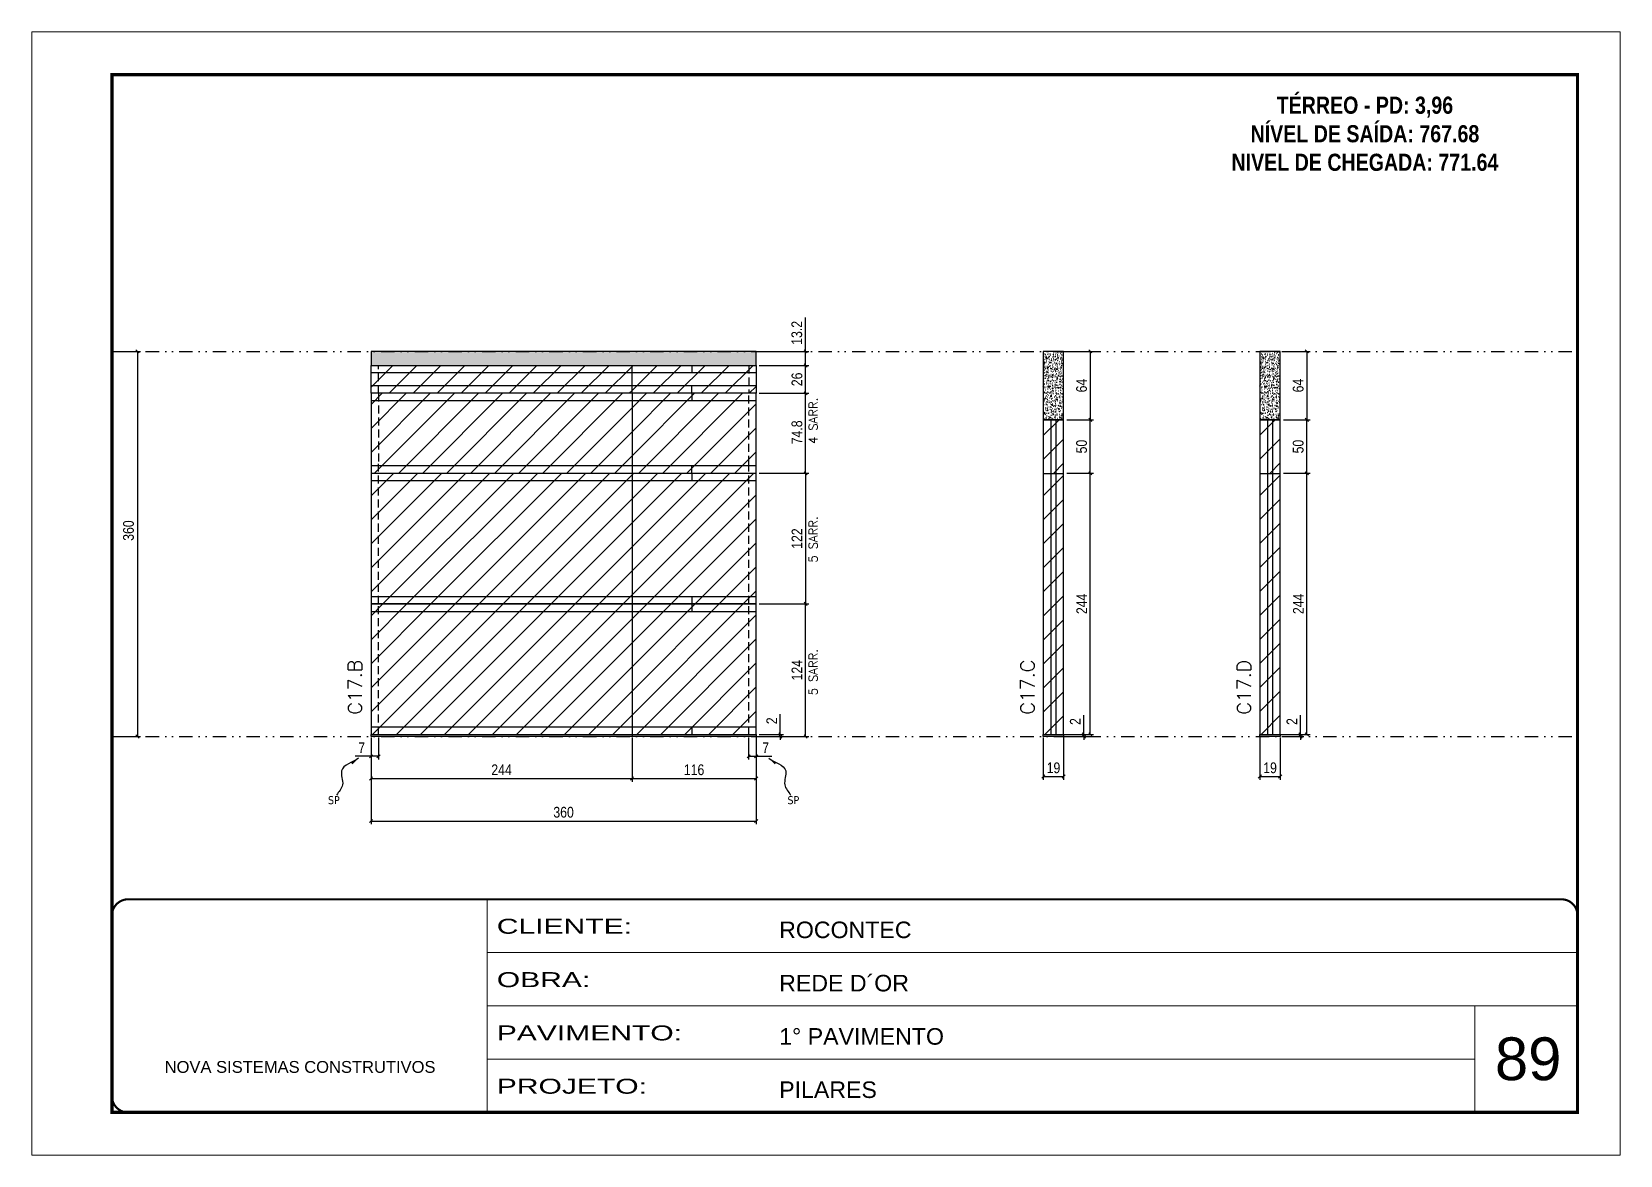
# Model space of a CAD drawing. Extents: x 2949 to 9203, y -16089 to 12527.
# Drawn here: x 2949 to 4434, y -13792 to -12742 of the extents above; entities that cross this region are included whole.
import ezdxf

# ---------------------------------------------------------------- set-up
doc = ezdxf.new("R2010")
doc.units = 0
for name, pattern in [('CONTINUO', [0]), ('DASHED', [0.75, 0.5, -0.25]), ('DIVIDE2', [0.625, 0.25, -0.125, 0, -0.125, 0, -0.125]), ('HIDDEN', [0.375, 0.25, -0.125])]:
    doc.linetypes.add(name, pattern=pattern)
for name, color, linetype, lineweight in [('CARIMBO', 255, 'Continuous', 9), ('Folhas', 255, 'Continuous', 9), ('Hachura', 251, 'Continuous', 9), ('SARRAFO DE PRESSAO', 251, 'DASHED', 9), ('Texto Seção', 7, 'Continuous', 15)]:
    doc.layers.add(name, color=color, linetype=linetype, lineweight=lineweight)
for name, color, linetype in [('COTA', 241, 'Continuous'), ('cotas', 4, 'Continuous'), ('NOMENCLATURA', 7, 'Continuous'), ('Nível', 160, 'Continuous'), ('Painéis', 200, 'Continuous'), ('SARR_2.2x7', 40, 'Continuous'), ('Sarrafo de Pressão', 42, 'HIDDEN'), ('texto', 7, 'Continuous')]:
    doc.layers.add(name, color=color, linetype=linetype)
doc.styles.add('ARIAL', font='arial.ttf')
doc.styles.add('COTA TECNICA', font='techl___.ttf', dxfattribs={"height": 10})
doc.styles.add('COTA TECNICA-50', font='techl___.ttf', dxfattribs={"height": 10})
doc.styles.add('REGUA-120', font='ROMANS.shx', dxfattribs={"height": 15})
doc.styles.add('ROMANC', font='techb___.ttf', dxfattribs={"height": 2.5})
doc.styles.add('ROMANS', font='romans.shx')
doc.styles.get("Standard").update_dxf_attribs({"font": 'arial.ttf'})
doc.styles.add('Tecnologia', font='')
doc.styles.get('Tecnologia').set_extended_font_data('Forgotten Futurist')
doc.dimstyles.new('COTA PAINEL-50', dxfattribs={"dimtxt": 10, "dimasz": 3, "dimexe": 3, "dimexo": 3, "dimgap": 3, "dimtad": 1, "dimdec": 1, "dimzin": 12, "dimdsep": 46, "dimtxsty": 'COTA TECNICA-50', "dimblk1": 'OBLIQUE', "dimblk2": 'OBLIQUE', "dimsah": 1, "dimcen": 0.9, "dimclrd": 4, "dimclre": 4, "dimclrt": 240, "dimadec": 1, "dimazin": 3, "dimtfac": 1, "dimtdec": 1, "dimtmove": 0, "dimatfit": 3, "dimfxl": 1, "dimtolj": 1, "dimtzin": 12, "dimarcsym": 0})
doc.dimstyles.new('PAINEL', dxfattribs={"dimtxt": 10, "dimasz": 3, "dimexe": 3, "dimexo": 3, "dimgap": 3, "dimtad": 1, "dimdec": 1, "dimzin": 12, "dimdsep": 46, "dimtxsty": 'COTA TECNICA', "dimblk1": 'OBLIQUE', "dimblk2": 'OBLIQUE', "dimsah": 1, "dimcen": 0.9, "dimclrd": 4, "dimclre": 4, "dimclrt": 240, "dimadec": 1, "dimazin": 3, "dimtfac": 1, "dimtdec": 1, "dimtmove": 0, "dimatfit": 3, "dimfxl": 1, "dimtolj": 1, "dimtzin": 12, "dimarcsym": 0})
doc.dimstyles.get("Standard").update_dxf_attribs({"dimtxt": 0.18, "dimasz": 0.18, "dimexe": 0.18, "dimexo": 0.0625, "dimgap": 0.09, "dimtad": 0, "dimtih": 1, "dimtoh": 1, "dimdec": 4, "dimzin": 0, "dimdsep": 46, "dimtxsty": 'Standard', "dimcen": 0.09, "dimadec": 0, "dimazin": 0, "dimtfac": 1, "dimtdec": 4, "dimtofl": 0, "dimtmove": 0, "dimatfit": 3, "dimfxl": 1, "dimtolj": 1, "dimtzin": 0, "dimarcsym": 0})
pattern_1 = [(45, (846.75, -2825.194), (-11.22532, 11.22532), [])]
pattern_2 = [(45, (-127656.967, -35347.797), (-11.2253202, 11.2253202), [])]
pattern_3 = [(45, (0, 1148.575), (-11.22532, 11.22532), [])]

msp = doc.modelspace()

# ---------------------------------------------------------------- texts
at = {"layer": 'CARIMBO', "style": 'ARIAL'}
msp.add_text('89', height=40, dxfattribs=at).set_placement((4316.89, -13721.77))
at = {"layer": 'NOMENCLATURA', "color": 2, "insert": (4195.36, -12775.86), "char_height": 16, "attachment_point": 2, "style": 'ROMANC'}
msp.add_mtext_dynamic_manual_height_columns('\\PTÉRREO - PD: 3,96\\PNÍVEL DE SAÍDA: 767.68\\PNIVEL DE CHEGADA: 771.64', width=300.2766, gutter_width=1, heights=[0], dxfattribs=at)
at = {"layer": 'texto', "color": 0, "char_height": 7.5, "attachment_point": 5}
for insert in [(3231.47, -13460.13), (3661.02, -13460.13)]:
    msp.add_mtext('{\\fTahoma|b0|i0|c0|p34;\\C4;SP}', dxfattribs=dict(at, insert=insert))
at = {"layer": 'Texto Seção', "linetype": 'Continuous', "style": 'ROMANS'}
for s, p in [('4 SARR.', (3683.55, -13127.14)), ('5 SARR.', (3683.55, -13238.04)), ('5 SARR.', (3683.55, -13362.04))]:
    msp.add_text(s, height=8, rotation=90, dxfattribs=at).set_placement(p)
at = {"layer": 'Texto Seção', "char_height": 13, "width": 285.3299, "attachment_point": 7, "rotation": 90, "style": 'REGUA-120'}
for s, insert in [('C17.B', (3257.7, -13380.17)), ('C17.C', (3886.32, -13380.17)), ('C17.D', (4088.83, -13380.17))]:
    msp.add_mtext(s, dxfattribs=dict(at, insert=insert))

# ---------------------------------------------------------------- blocks, each defined once
blk = doc.blocks.new('9999999999')
at = {"color": 30, "linetype": 'CONTINUO'}
for p, q in [((98564.6, 34230.2), (98564.6, 34429.4)), ((98564.6, 34379.6), (99584, 34379.6)), ((98564.6, 34329.8), (99488, 34329.8)), ((99584, 34329.8), (99488, 34329.8)), ((99488, 34329.8), (99488, 34230.2)), ((98564.6, 34280), (99488, 34280))]:
    blk.add_line(p, q, dxfattribs=at)
at = {"color": 30, "linetype": 'CONTINUO', "const_width": 2}
blk.add_lwpolyline([(99584, 34230.2), (99584, 34414.4, 0.414214), (99569, 34429.4), (98229, 34429.4, 0.414214), (98214, 34414.4), (98214, 34245.2, 0.414214), (98229, 34230.2), (99584, 34230.2)], format="xyb", dxfattribs=at)
at = {"layer": 'Folhas'}
blk.add_lwpolyline([(98139, 34190.2), (99624, 34190.2), (99624, 35240.2), (98139, 35240.2)], close=True, dxfattribs=at)
at = {"layer": 'Folhas', "color": 30, "const_width": 3}
blk.add_lwpolyline([(98214, 34230.2), (99584, 34230.2), (99584, 35200.2), (98214, 35200.2)], close=True, dxfattribs=at)
at = {"color": 7, "linetype": 'Continuous', "ltscale": 5, "style": 'ARIAL'}
for s, height, p in [('ROCONTEC', 15.48, (98837.7, 34393.1)), ('REDE D´OR', 15.48, (98837.7, 34343.3)), ('1° PAVIMENTO', 15.483, (98837.7, 34293.5)), ('NOVA SISTEMAS CONSTRUTIVOS', 11.059, (98263.2, 34267.2)), ('PILARES', 15.48, (98837.7, 34243.7))]:
    blk.add_text(s, height=height, dxfattribs=at).set_placement(p)
at = {"layer": 'Folhas', "color": 7, "style": 'Tecnologia', "width": 1.5}
for s, p in [('CLIENTE:', (98573.7, 34397.2)), ('OBRA:', (98573.7, 34347.3)), ('PAVIMENTO:', (98573.7, 34297.5)), ('PROJETO:', (98573.7, 34247.7))]:
    blk.add_text(s, height=14, dxfattribs=at).set_placement(p)
blk = doc.blocks.new('_Oblique')
at = {"color": 0, "linetype": 'ByBlock', "lineweight": -2}
blk.add_line((-0.5, -0.5), (0.5, 0.5), dxfattribs=at)
blk = doc.blocks.new('*D3303')
at = {"layer": 'cotas', "color": 4, "linetype": 'ByBlock', "lineweight": -2, "transparency": 16777216}
for p, q in [((3027, -13040.6), (3050.8, -13040.6)), ((3047.8, -13040.6), (3047.8, -13400.6)), ((3027, -13400.6), (3050.8, -13400.6))]:
    blk.add_line(p, q, dxfattribs=at)
at = {"layer": 'Defpoints', "color": 0, "linetype": 'ByBlock', "transparency": 16777216}
for p in [(3024, -13040.6), (3024, -13400.6), (3047.8, -13400.6)]:
    blk.add_point(p, dxfattribs=at)
at = {"layer": 'cotas', "color": 4, "linetype": 'ByBlock', "lineweight": -2, "transparency": 16777216, "xscale": 3, "yscale": 3, "zscale": 3}
for p, rotation in [((3047.8, -13040.6), 90), ((3047.8, -13400.6), 270)]:
    blk.add_blockref('_Oblique', p, dxfattribs=dict(at, rotation=rotation))
at = {"layer": 'cotas', "color": 240, "linetype": 'ByBlock', "transparency": 16777216, "insert": (3039.5, -13208.1), "char_height": 10, "attachment_point": 5, "rotation": 90, "style": 'COTA TECNICA'}
blk.add_mtext('\\A1;360', dxfattribs=at)
blk = doc.blocks.new('*D3253')
at = {"layer": 'COTA', "color": 4, "lineweight": -2, "transparency": 16777216}
for p, q in [((3266.2, -13401.6), (3266.2, -13482.6)), ((3626.2, -13401.6), (3626.2, -13482.6)), ((3266.2, -13479.6), (3626.2, -13479.6))]:
    blk.add_line(p, q, dxfattribs=at)
at = {"layer": 'Defpoints', "color": 0, "transparency": 16777216}
for p in [(3266.2, -13398.6), (3626.2, -13398.6), (3626.2, -13479.6)]:
    blk.add_point(p, dxfattribs=at)
at = {"layer": 'COTA', "color": 4, "lineweight": -2, "transparency": 16777216, "xscale": 3, "yscale": 3, "zscale": 3, "rotation": 180}
blk.add_blockref('_Oblique', (3266.2, -13479.6), dxfattribs=at)
at = {"layer": 'COTA', "color": 4, "lineweight": -2, "transparency": 16777216, "xscale": 3, "yscale": 3, "zscale": 3}
blk.add_blockref('_Oblique', (3626.2, -13479.6), dxfattribs=at)
at = {"layer": 'COTA', "color": 240, "transparency": 16777216, "insert": (3446.2, -13471.4), "char_height": 10, "attachment_point": 5, "style": 'COTA TECNICA'}
blk.add_mtext('\\A1;360', dxfattribs=at)
blk = doc.blocks.new('*D3254')
at = {"layer": 'COTA', "color": 4, "lineweight": -2, "transparency": 16777216}
for p, q in [((3629.2, -13079.8), (3675.5, -13079.8)), ((3672.5, -13154.6), (3672.5, -13079.8)), ((3629.2, -13154.6), (3675.5, -13154.6))]:
    blk.add_line(p, q, dxfattribs=at)
at = {"layer": 'Defpoints', "color": 0, "transparency": 16777216}
for p in [(3626.2, -13079.8), (3672.5, -13079.8), (3626.2, -13154.6)]:
    blk.add_point(p, dxfattribs=at)
at = {"layer": 'COTA', "color": 4, "lineweight": -2, "transparency": 16777216, "xscale": 3, "yscale": 3, "zscale": 3}
for p, rotation in [((3672.5, -13079.8), 90), ((3672.5, -13154.6), 270)]:
    blk.add_blockref('_Oblique', p, dxfattribs=dict(at, rotation=rotation))
at = {"layer": 'COTA', "color": 240, "transparency": 16777216, "insert": (3664.4, -13116.3), "char_height": 10, "attachment_point": 5, "rotation": 90, "style": 'COTA TECNICA'}
blk.add_mtext('\\A1;74.8', dxfattribs=at)
blk = doc.blocks.new('*D3255')
at = {"layer": 'COTA', "color": 4, "lineweight": -2, "transparency": 16777216}
for p, q in [((3266.2, -13403.6), (3266.2, -13422.1)), ((3273.2, -13401.6), (3273.2, -13422.1)), ((3266.2, -13419.1), (3251.5, -13419.1)), ((3273.2, -13419.1), (3266.2, -13419.1))]:
    blk.add_line(p, q, dxfattribs=at)
at = {"layer": 'Defpoints', "color": 0, "transparency": 16777216}
for p in [(3266.2, -13400.6), (3273.2, -13398.6), (3266.2, -13419.1)]:
    blk.add_point(p, dxfattribs=at)
at = {"layer": 'COTA', "color": 4, "lineweight": -2, "transparency": 16777216, "xscale": 3, "yscale": 3, "zscale": 3, "rotation": 180}
blk.add_blockref('_Oblique', (3266.2, -13419.1), dxfattribs=at)
at = {"layer": 'COTA', "color": 4, "lineweight": -2, "transparency": 16777216, "xscale": 3, "yscale": 3, "zscale": 3}
blk.add_blockref('_Oblique', (3273.2, -13419.1), dxfattribs=at)
at = {"layer": 'COTA', "color": 240, "transparency": 16777216, "insert": (3257.4, -13411.1), "char_height": 10, "attachment_point": 5, "style": 'COTA TECNICA-50'}
blk.add_mtext('\\A1;7', dxfattribs=at)
blk = doc.blocks.new('*D3256')
at = {"layer": 'COTA', "color": 4, "lineweight": -2, "transparency": 16777216}
for p, q in [((3619.2, -13401.6), (3619.2, -13422.1)), ((3626.2, -13403.6), (3626.2, -13422.1)), ((3619.2, -13419.1), (3626.2, -13419.1)), ((3626.2, -13419.1), (3641, -13419.1))]:
    blk.add_line(p, q, dxfattribs=at)
at = {"layer": 'Defpoints', "color": 0, "transparency": 16777216}
for p in [(3619.2, -13398.6), (3626.2, -13400.6), (3626.2, -13419.1)]:
    blk.add_point(p, dxfattribs=at)
at = {"layer": 'COTA', "color": 4, "lineweight": -2, "transparency": 16777216, "xscale": 3, "yscale": 3, "zscale": 3, "rotation": 180}
blk.add_blockref('_Oblique', (3619.2, -13419.1), dxfattribs=at)
at = {"layer": 'COTA', "color": 4, "lineweight": -2, "transparency": 16777216, "xscale": 3, "yscale": 3, "zscale": 3}
blk.add_blockref('_Oblique', (3626.2, -13419.1), dxfattribs=at)
at = {"layer": 'COTA', "color": 240, "transparency": 16777216, "insert": (3635.1, -13411.1), "char_height": 10, "attachment_point": 5, "style": 'COTA TECNICA-50'}
blk.add_mtext('\\A1;7', dxfattribs=at)
blk = doc.blocks.new('*D3257')
at = {"layer": 'COTA', "color": 4, "lineweight": -2, "transparency": 16777216}
for p, q in [((3629.2, -13276.6), (3675.5, -13276.6)), ((3672.5, -13400.6), (3672.5, -13276.6)), ((3629.2, -13400.6), (3675.5, -13400.6))]:
    blk.add_line(p, q, dxfattribs=at)
at = {"layer": 'Defpoints', "color": 0, "transparency": 16777216}
for p in [(3626.2, -13276.6), (3672.5, -13276.6), (3626.2, -13400.6)]:
    blk.add_point(p, dxfattribs=at)
at = {"layer": 'COTA', "color": 4, "lineweight": -2, "transparency": 16777216, "xscale": 3, "yscale": 3, "zscale": 3}
for p, rotation in [((3672.5, -13276.6), 90), ((3672.5, -13400.6), 270)]:
    blk.add_blockref('_Oblique', p, dxfattribs=dict(at, rotation=rotation))
at = {"layer": 'COTA', "color": 240, "transparency": 16777216, "insert": (3664.4, -13338.6), "char_height": 10, "attachment_point": 5, "rotation": 90, "style": 'COTA TECNICA-50'}
blk.add_mtext('\\A1;124', dxfattribs=at)
blk = doc.blocks.new('*D3258')
at = {"layer": 'COTA', "color": 4, "lineweight": -2, "transparency": 16777216}
for p, q in [((3648.8, -13398.6), (3648.8, -13379.8)), ((3629.2, -13398.6), (3651.8, -13398.6)), ((3629.2, -13400.6), (3651.8, -13400.6)), ((3648.8, -13400.6), (3648.8, -13398.6)), ((3648.8, -13400.6), (3648.8, -13403.6))]:
    blk.add_line(p, q, dxfattribs=at)
at = {"layer": 'Defpoints', "color": 0, "transparency": 16777216}
for p in [(3626.2, -13398.6), (3626.2, -13400.6), (3648.8, -13400.6)]:
    blk.add_point(p, dxfattribs=at)
at = {"layer": 'COTA', "color": 4, "lineweight": -2, "transparency": 16777216, "xscale": 3, "yscale": 3, "zscale": 3}
for p, rotation in [((3648.8, -13398.6), 270), ((3648.8, -13400.6), 90)]:
    blk.add_blockref('_Oblique', p, dxfattribs=dict(at, rotation=rotation))
at = {"layer": 'COTA', "color": 240, "transparency": 16777216, "insert": (3640.8, -13385.9), "char_height": 10, "attachment_point": 5, "rotation": 90, "style": 'COTA TECNICA-50'}
blk.add_mtext('\\A1;2', dxfattribs=at)
blk = doc.blocks.new('*D3259')
at = {"layer": 'COTA', "color": 4, "linetype": 'ByBlock', "lineweight": -2, "transparency": 16777216}
for p, q in [((3629.2, -13154.6), (3675.5, -13154.6)), ((3672.5, -13154.6), (3672.5, -13276.6)), ((3629.2, -13276.6), (3675.5, -13276.6))]:
    blk.add_line(p, q, dxfattribs=at)
at = {"layer": 'Defpoints', "color": 0, "linetype": 'ByBlock', "transparency": 16777216}
for p in [(3626.2, -13154.6), (3626.2, -13276.6), (3672.5, -13276.6)]:
    blk.add_point(p, dxfattribs=at)
at = {"layer": 'COTA', "color": 4, "linetype": 'ByBlock', "lineweight": -2, "transparency": 16777216, "xscale": 3, "yscale": 3, "zscale": 3}
for p, rotation in [((3672.5, -13154.6), 90), ((3672.5, -13276.6), 270)]:
    blk.add_blockref('_Oblique', p, dxfattribs=dict(at, rotation=rotation))
at = {"layer": 'COTA', "color": 240, "linetype": 'ByBlock', "transparency": 16777216, "insert": (3664.4, -13215.6), "char_height": 10, "attachment_point": 5, "rotation": 90, "style": 'COTA TECNICA'}
blk.add_mtext('\\A1;122', dxfattribs=at)
blk = doc.blocks.new('*D3260')
at = {"layer": 'COTA', "color": 4, "linetype": 'ByBlock', "lineweight": -2, "transparency": 16777216}
for p, q in [((3266.2, -13403.6), (3266.2, -13442.8)), ((3510.2, -13401.6), (3510.2, -13442.8)), ((3266.2, -13439.8), (3510.2, -13439.8))]:
    blk.add_line(p, q, dxfattribs=at)
at = {"layer": 'Defpoints', "color": 0, "linetype": 'ByBlock', "transparency": 16777216}
for p in [(3266.2, -13400.6), (3510.2, -13398.6), (3510.2, -13439.8)]:
    blk.add_point(p, dxfattribs=at)
at = {"layer": 'COTA', "color": 4, "linetype": 'ByBlock', "lineweight": -2, "transparency": 16777216, "xscale": 3, "yscale": 3, "zscale": 3, "rotation": 180}
blk.add_blockref('_Oblique', (3266.2, -13439.8), dxfattribs=at)
at = {"layer": 'COTA', "color": 4, "linetype": 'ByBlock', "lineweight": -2, "transparency": 16777216, "xscale": 3, "yscale": 3, "zscale": 3}
blk.add_blockref('_Oblique', (3510.2, -13439.8), dxfattribs=at)
at = {"layer": 'COTA', "color": 240, "linetype": 'ByBlock', "transparency": 16777216, "insert": (3388.2, -13431.7), "char_height": 10, "attachment_point": 5, "style": 'COTA TECNICA'}
blk.add_mtext('\\A1;244', dxfattribs=at)
blk = doc.blocks.new('*D3261')
at = {"layer": 'COTA', "color": 4, "linetype": 'ByBlock', "lineweight": -2, "transparency": 16777216}
for p, q in [((3510.2, -13401.6), (3510.2, -13442.8)), ((3626.2, -13403.6), (3626.2, -13442.8)), ((3510.2, -13439.8), (3626.2, -13439.8))]:
    blk.add_line(p, q, dxfattribs=at)
at = {"layer": 'Defpoints', "color": 0, "linetype": 'ByBlock', "transparency": 16777216}
for p in [(3510.2, -13398.6), (3626.2, -13400.6), (3626.2, -13439.8)]:
    blk.add_point(p, dxfattribs=at)
at = {"layer": 'COTA', "color": 4, "linetype": 'ByBlock', "lineweight": -2, "transparency": 16777216, "xscale": 3, "yscale": 3, "zscale": 3, "rotation": 180}
blk.add_blockref('_Oblique', (3510.2, -13439.8), dxfattribs=at)
at = {"layer": 'COTA', "color": 4, "linetype": 'ByBlock', "lineweight": -2, "transparency": 16777216, "xscale": 3, "yscale": 3, "zscale": 3}
blk.add_blockref('_Oblique', (3626.2, -13439.8), dxfattribs=at)
at = {"layer": 'COTA', "color": 240, "linetype": 'ByBlock', "transparency": 16777216, "insert": (3568.2, -13431.7), "char_height": 10, "attachment_point": 5, "style": 'COTA TECNICA'}
blk.add_mtext('\\A1;116', dxfattribs=at)
blk = doc.blocks.new('*D3262')
at = {"layer": 'COTA', "color": 4, "lineweight": -2, "transparency": 16777216}
for p, q in [((3894.7, -13401.6), (3894.7, -13441)), ((3913.7, -13401.6), (3913.7, -13441)), ((3894.7, -13438), (3913.7, -13438))]:
    blk.add_line(p, q, dxfattribs=at)
at = {"layer": 'Defpoints', "color": 0, "transparency": 16777216}
for p in [(3894.7, -13398.6), (3913.7, -13398.6), (3913.7, -13438)]:
    blk.add_point(p, dxfattribs=at)
at = {"layer": 'COTA', "color": 4, "lineweight": -2, "transparency": 16777216, "xscale": 3, "yscale": 3, "zscale": 3, "rotation": 180}
blk.add_blockref('_Oblique', (3894.7, -13438), dxfattribs=at)
at = {"layer": 'COTA', "color": 4, "lineweight": -2, "transparency": 16777216, "xscale": 3, "yscale": 3, "zscale": 3}
blk.add_blockref('_Oblique', (3913.7, -13438), dxfattribs=at)
at = {"layer": 'COTA', "color": 240, "transparency": 16777216, "insert": (3904.2, -13429.9), "char_height": 10, "attachment_point": 5, "style": 'COTA TECNICA'}
blk.add_mtext('\\A1;19', dxfattribs=at)
blk = doc.blocks.new('*D3263')
at = {"layer": 'COTA', "color": 4, "lineweight": -2, "transparency": 16777216}
for p, q in [((3932.6, -13398.6), (3932.6, -13380.5)), ((3916.7, -13398.6), (3935.6, -13398.6)), ((3916.7, -13400.6), (3935.6, -13400.6)), ((3932.6, -13400.6), (3932.6, -13398.6)), ((3932.6, -13400.6), (3932.6, -13403.6))]:
    blk.add_line(p, q, dxfattribs=at)
at = {"layer": 'Defpoints', "color": 0, "transparency": 16777216}
for p in [(3913.7, -13398.6), (3913.7, -13400.6), (3932.6, -13398.6)]:
    blk.add_point(p, dxfattribs=at)
at = {"layer": 'COTA', "color": 4, "lineweight": -2, "transparency": 16777216, "xscale": 3, "yscale": 3, "zscale": 3}
for p, rotation in [((3932.6, -13398.6), 270), ((3932.6, -13400.6), 90)]:
    blk.add_blockref('_Oblique', p, dxfattribs=dict(at, rotation=rotation))
at = {"layer": 'COTA', "color": 240, "transparency": 16777216, "insert": (3924.6, -13386.6), "char_height": 10, "attachment_point": 5, "rotation": 90, "style": 'COTA TECNICA-50'}
blk.add_mtext('\\A1;2', dxfattribs=at)
blk = doc.blocks.new('*D3304')
at = {"layer": 'COTA', "color": 4, "linetype": 'ByBlock', "lineweight": -2, "transparency": 16777216}
for p, q in [((3916.7, -13040.6), (3941.6, -13040.6)), ((3938.6, -13040.6), (3938.6, -13104.6)), ((3916.7, -13104.6), (3941.6, -13104.6))]:
    blk.add_line(p, q, dxfattribs=at)
at = {"layer": 'Defpoints', "color": 0, "linetype": 'ByBlock', "transparency": 16777216}
for p in [(3913.7, -13040.6), (3913.7, -13104.6), (3938.6, -13104.6)]:
    blk.add_point(p, dxfattribs=at)
at = {"layer": 'COTA', "color": 4, "linetype": 'ByBlock', "lineweight": -2, "transparency": 16777216, "xscale": 3, "yscale": 3, "zscale": 3}
for p, rotation in [((3938.6, -13040.6), 90), ((3938.6, -13104.6), 270)]:
    blk.add_blockref('_Oblique', p, dxfattribs=dict(at, rotation=rotation))
at = {"layer": 'COTA', "color": 240, "linetype": 'ByBlock', "transparency": 16777216, "insert": (3930.5, -13072.6), "char_height": 10, "attachment_point": 5, "rotation": 90, "style": 'COTA TECNICA'}
blk.add_mtext('\\A1;64', dxfattribs=at)
blk = doc.blocks.new('*D3305')
at = {"layer": 'COTA', "color": 4, "linetype": 'ByBlock', "lineweight": -2, "transparency": 16777216}
for p, q in [((3916.7, -13154.6), (3941.6, -13154.6)), ((3938.6, -13398.6), (3938.6, -13154.6)), ((3897.7, -13398.6), (3941.6, -13398.6))]:
    blk.add_line(p, q, dxfattribs=at)
at = {"layer": 'Defpoints', "color": 0, "linetype": 'ByBlock', "transparency": 16777216}
for p in [(3913.7, -13154.6), (3938.6, -13154.6), (3894.7, -13398.6)]:
    blk.add_point(p, dxfattribs=at)
at = {"layer": 'COTA', "color": 4, "linetype": 'ByBlock', "lineweight": -2, "transparency": 16777216, "xscale": 3, "yscale": 3, "zscale": 3}
for p, rotation in [((3938.6, -13154.6), 90), ((3938.6, -13398.6), 270)]:
    blk.add_blockref('_Oblique', p, dxfattribs=dict(at, rotation=rotation))
at = {"layer": 'COTA', "color": 240, "linetype": 'ByBlock', "transparency": 16777216, "insert": (3930.6, -13276.6), "char_height": 10, "attachment_point": 5, "rotation": 90, "style": 'COTA TECNICA'}
blk.add_mtext('\\A1;244', dxfattribs=at)
blk = doc.blocks.new('*D3306')
at = {"layer": 'COTA', "color": 4, "linetype": 'ByBlock', "lineweight": -2, "transparency": 16777216}
for p, q in [((3916.7, -13104.6), (3941.6, -13104.6)), ((3938.6, -13154.6), (3938.6, -13104.6)), ((3916.7, -13154.6), (3941.6, -13154.6))]:
    blk.add_line(p, q, dxfattribs=at)
at = {"layer": 'Defpoints', "color": 0, "linetype": 'ByBlock', "transparency": 16777216}
for p in [(3913.7, -13104.6), (3938.6, -13104.6), (3913.7, -13154.6)]:
    blk.add_point(p, dxfattribs=at)
at = {"layer": 'COTA', "color": 4, "linetype": 'ByBlock', "lineweight": -2, "transparency": 16777216, "xscale": 3, "yscale": 3, "zscale": 3}
for p, rotation in [((3938.6, -13104.6), 90), ((3938.6, -13154.6), 270)]:
    blk.add_blockref('_Oblique', p, dxfattribs=dict(at, rotation=rotation))
at = {"layer": 'COTA', "color": 240, "linetype": 'ByBlock', "transparency": 16777216, "insert": (3930.5, -13129.6), "char_height": 10, "attachment_point": 5, "rotation": 90, "style": 'COTA TECNICA'}
blk.add_mtext('\\A1;50', dxfattribs=at)
blk = doc.blocks.new('*D3264')
at = {"layer": 'COTA', "color": 4, "lineweight": -2, "transparency": 16777216}
for p, q in [((4097.2, -13401.6), (4097.2, -13441)), ((4116.2, -13401.6), (4116.2, -13441)), ((4097.2, -13438), (4116.2, -13438))]:
    blk.add_line(p, q, dxfattribs=at)
at = {"layer": 'Defpoints', "color": 0, "transparency": 16777216}
for p in [(4097.2, -13398.6), (4116.2, -13398.6), (4116.2, -13438)]:
    blk.add_point(p, dxfattribs=at)
at = {"layer": 'COTA', "color": 4, "lineweight": -2, "transparency": 16777216, "xscale": 3, "yscale": 3, "zscale": 3, "rotation": 180}
blk.add_blockref('_Oblique', (4097.2, -13438), dxfattribs=at)
at = {"layer": 'COTA', "color": 4, "lineweight": -2, "transparency": 16777216, "xscale": 3, "yscale": 3, "zscale": 3}
blk.add_blockref('_Oblique', (4116.2, -13438), dxfattribs=at)
at = {"layer": 'COTA', "color": 240, "transparency": 16777216, "insert": (4106.7, -13429.9), "char_height": 10, "attachment_point": 5, "style": 'COTA TECNICA'}
blk.add_mtext('\\A1;19', dxfattribs=at)
blk = doc.blocks.new('*D3265')
at = {"layer": 'COTA', "color": 4, "lineweight": -2, "transparency": 16777216}
for p, q in [((4135.1, -13398.6), (4135.1, -13380.5)), ((4119.2, -13398.6), (4138.1, -13398.6)), ((4119.2, -13400.6), (4138.1, -13400.6)), ((4135.1, -13400.6), (4135.1, -13398.6)), ((4135.1, -13400.6), (4135.1, -13403.6))]:
    blk.add_line(p, q, dxfattribs=at)
at = {"layer": 'Defpoints', "color": 0, "transparency": 16777216}
for p in [(4116.2, -13398.6), (4116.2, -13400.6), (4135.1, -13398.6)]:
    blk.add_point(p, dxfattribs=at)
at = {"layer": 'COTA', "color": 4, "lineweight": -2, "transparency": 16777216, "xscale": 3, "yscale": 3, "zscale": 3}
for p, rotation in [((4135.1, -13398.6), 270), ((4135.1, -13400.6), 90)]:
    blk.add_blockref('_Oblique', p, dxfattribs=dict(at, rotation=rotation))
at = {"layer": 'COTA', "color": 240, "transparency": 16777216, "insert": (4127.1, -13386.6), "char_height": 10, "attachment_point": 5, "rotation": 90, "style": 'COTA TECNICA-50'}
blk.add_mtext('\\A1;2', dxfattribs=at)
blk = doc.blocks.new('*D3307')
at = {"layer": 'COTA', "color": 4, "linetype": 'ByBlock', "lineweight": -2, "transparency": 16777216}
for p, q in [((4119.2, -13040.6), (4144.1, -13040.6)), ((4141.1, -13040.6), (4141.1, -13104.6)), ((4119.2, -13104.6), (4144.1, -13104.6))]:
    blk.add_line(p, q, dxfattribs=at)
at = {"layer": 'Defpoints', "color": 0, "linetype": 'ByBlock', "transparency": 16777216}
for p in [(4116.2, -13040.6), (4116.2, -13104.6), (4141.1, -13104.6)]:
    blk.add_point(p, dxfattribs=at)
at = {"layer": 'COTA', "color": 4, "linetype": 'ByBlock', "lineweight": -2, "transparency": 16777216, "xscale": 3, "yscale": 3, "zscale": 3}
for p, rotation in [((4141.1, -13040.6), 90), ((4141.1, -13104.6), 270)]:
    blk.add_blockref('_Oblique', p, dxfattribs=dict(at, rotation=rotation))
at = {"layer": 'COTA', "color": 240, "linetype": 'ByBlock', "transparency": 16777216, "insert": (4133, -13072.6), "char_height": 10, "attachment_point": 5, "rotation": 90, "style": 'COTA TECNICA'}
blk.add_mtext('\\A1;64', dxfattribs=at)
blk = doc.blocks.new('*D3308')
at = {"layer": 'COTA', "color": 4, "linetype": 'ByBlock', "lineweight": -2, "transparency": 16777216}
for p, q in [((4119.2, -13154.6), (4144.1, -13154.6)), ((4141.1, -13398.6), (4141.1, -13154.6)), ((4100.2, -13398.6), (4144.1, -13398.6))]:
    blk.add_line(p, q, dxfattribs=at)
at = {"layer": 'Defpoints', "color": 0, "linetype": 'ByBlock', "transparency": 16777216}
for p in [(4116.2, -13154.6), (4141.1, -13154.6), (4097.2, -13398.6)]:
    blk.add_point(p, dxfattribs=at)
at = {"layer": 'COTA', "color": 4, "linetype": 'ByBlock', "lineweight": -2, "transparency": 16777216, "xscale": 3, "yscale": 3, "zscale": 3}
for p, rotation in [((4141.1, -13154.6), 90), ((4141.1, -13398.6), 270)]:
    blk.add_blockref('_Oblique', p, dxfattribs=dict(at, rotation=rotation))
at = {"layer": 'COTA', "color": 240, "linetype": 'ByBlock', "transparency": 16777216, "insert": (4133.1, -13276.6), "char_height": 10, "attachment_point": 5, "rotation": 90, "style": 'COTA TECNICA'}
blk.add_mtext('\\A1;244', dxfattribs=at)
blk = doc.blocks.new('*D3309')
at = {"layer": 'COTA', "color": 4, "linetype": 'ByBlock', "lineweight": -2, "transparency": 16777216}
for p, q in [((4119.2, -13104.6), (4144.1, -13104.6)), ((4141.1, -13154.6), (4141.1, -13104.6)), ((4119.2, -13154.6), (4144.1, -13154.6))]:
    blk.add_line(p, q, dxfattribs=at)
at = {"layer": 'Defpoints', "color": 0, "linetype": 'ByBlock', "transparency": 16777216}
for p in [(4116.2, -13104.6), (4141.1, -13104.6), (4116.2, -13154.6)]:
    blk.add_point(p, dxfattribs=at)
at = {"layer": 'COTA', "color": 4, "linetype": 'ByBlock', "lineweight": -2, "transparency": 16777216, "xscale": 3, "yscale": 3, "zscale": 3}
for p, rotation in [((4141.1, -13104.6), 90), ((4141.1, -13154.6), 270)]:
    blk.add_blockref('_Oblique', p, dxfattribs=dict(at, rotation=rotation))
at = {"layer": 'COTA', "color": 240, "linetype": 'ByBlock', "transparency": 16777216, "insert": (4133, -13129.6), "char_height": 10, "attachment_point": 5, "rotation": 90, "style": 'COTA TECNICA'}
blk.add_mtext('\\A1;50', dxfattribs=at)
blk = doc.blocks.new('*D3317')
at = {"layer": 'COTA', "color": 4, "linetype": 'ByBlock', "lineweight": -2, "transparency": 16777216}
for p, q in [((3672.5, -13040.6), (3672.5, -13008.9)), ((3629.2, -13040.6), (3675.5, -13040.6)), ((3672.5, -13053.8), (3672.5, -13040.6)), ((3629.2, -13053.8), (3675.5, -13053.8))]:
    blk.add_line(p, q, dxfattribs=at)
at = {"layer": 'Defpoints', "color": 0, "linetype": 'ByBlock', "transparency": 16777216}
for p in [(3626.2, -13040.6), (3672.5, -13040.6), (3626.2, -13053.8)]:
    blk.add_point(p, dxfattribs=at)
at = {"layer": 'COTA', "color": 4, "linetype": 'ByBlock', "lineweight": -2, "transparency": 16777216, "xscale": 3, "yscale": 3, "zscale": 3}
for p, rotation in [((3672.5, -13040.6), 90), ((3672.5, -13053.8), 270)]:
    blk.add_blockref('_Oblique', p, dxfattribs=dict(at, rotation=rotation))
at = {"layer": 'COTA', "color": 240, "linetype": 'ByBlock', "transparency": 16777216, "insert": (3664.3, -13023.3), "char_height": 10, "attachment_point": 5, "rotation": 90, "style": 'COTA TECNICA'}
blk.add_mtext('\\A1;13.2', dxfattribs=at)
blk = doc.blocks.new('*D3280')
at = {"layer": 'COTA', "color": 4, "lineweight": -2, "transparency": 16777216}
for p, q in [((3629.2, -13053.8), (3675.5, -13053.8)), ((3672.5, -13079.8), (3672.5, -13053.8)), ((3629.2, -13079.8), (3675.5, -13079.8))]:
    blk.add_line(p, q, dxfattribs=at)
at = {"layer": 'Defpoints', "color": 0, "transparency": 16777216}
for p in [(3626.2, -13053.8), (3672.5, -13053.8), (3626.2, -13079.8)]:
    blk.add_point(p, dxfattribs=at)
at = {"layer": 'COTA', "color": 4, "lineweight": -2, "transparency": 16777216, "xscale": 3, "yscale": 3, "zscale": 3}
for p, rotation in [((3672.5, -13053.8), 90), ((3672.5, -13079.8), 270)]:
    blk.add_blockref('_Oblique', p, dxfattribs=dict(at, rotation=rotation))
at = {"layer": 'COTA', "color": 240, "transparency": 16777216, "insert": (3664.4, -13066.8), "char_height": 10, "attachment_point": 5, "rotation": 90, "style": 'COTA TECNICA'}
blk.add_mtext('\\A1;26', dxfattribs=at)

# ---------------------------------------------------------------- dimensions: what is measured, and where the dimension line sits
at = {"layer": 'COTA', "linetype": 'ByBlock'}
for base, p1, p2, picture, middle in [((3672.49, -13040.63), (3626.25, -13053.83), (3626.25, -13040.63), '*D3317', (3664.27, -13023.27)), ((3938.64, -13104.63), (3913.65, -13040.63), (3913.65, -13104.63), '*D3304', (3930.53, -13072.63)), ((4141.14, -13104.63), (4116.16, -13040.63), (4116.16, -13104.63), '*D3307', (4133.04, -13072.63)), ((3672.49, -13276.63), (3626.25, -13154.63), (3626.25, -13276.63), '*D3259', (3664.43, -13215.63)), ((3938.64, -13154.63), (3894.65, -13398.63), (3913.65, -13154.63), '*D3305', (3930.56, -13276.63)), ((4141.14, -13154.63), (4097.16, -13398.63), (4116.16, -13154.63), '*D3308', (4133.07, -13276.63))]:
    dim = msp.add_linear_dim(base=base, p1=p1, p2=p2, angle=90, dimstyle='PAINEL', dxfattribs=at)
    dim.commit()
    dim.dimension.update_dxf_attribs({"geometry": picture, "text_midpoint": middle})
at = {"layer": 'COTA'}
for base, p1, p2, angle, dimstyle, picture, middle in [((3672.49, -13053.83), (3626.25, -13079.83), (3626.25, -13053.83), 90, 'PAINEL', '*D3280', (3664.38, -13066.83)), ((3672.49, -13276.63), (3626.25, -13400.63), (3626.25, -13276.63), 90, 'COTA PAINEL-50', '*D3257', (3664.41, -13338.63)), ((3266.25, -13419.14), (3273.25, -13398.63), (3266.25, -13400.63), 180, 'COTA PAINEL-50', '*D3255', (3257.38, -13411.07))]:
    dim = msp.add_linear_dim(base=base, p1=p1, p2=p2, angle=angle, dimstyle=dimstyle, dxfattribs=at)
    dim.commit()
    dim.dimension.update_dxf_attribs({"geometry": picture, "text_midpoint": middle})
dim = msp.add_linear_dim(base=(3672.49, -13079.83), p1=(3626.25, -13154.63), p2=(3626.25, -13079.83), angle=90, dimstyle='PAINEL', override={"dimarcsym": 2}, dxfattribs=at)
dim.commit()
dim.dimension.update_dxf_attribs({"geometry": '*D3254', "text_midpoint": (3672.49, -13116.33), "dimtype": 160})
at = {"layer": 'COTA', "linetype": 'ByBlock'}
for base, p1, p2, picture, middle in [((3938.64, -13104.63), (3913.65, -13154.63), (3913.65, -13104.63), '*D3306', (3930.53, -13129.63)), ((4141.14, -13104.63), (4116.16, -13154.63), (4116.16, -13104.63), '*D3309', (4133.03, -13129.63))]:
    dim = msp.add_linear_dim(base=base, p1=p1, p2=p2, angle=90, dimstyle='PAINEL', override={"dimtmove": 1}, dxfattribs=at)
    dim.commit()
    dim.dimension.update_dxf_attribs({"geometry": picture, "text_midpoint": middle})
at = {"layer": 'COTA'}
for base, p1, p2, picture, middle in [((3648.77, -13400.63), (3626.25, -13398.63), (3626.25, -13400.63), '*D3258', (3648.77, -13385.89)), ((3932.56, -13398.63), (3913.65, -13400.63), (3913.65, -13398.63), '*D3263', (3932.56, -13386.58)), ((4135.07, -13398.63), (4116.16, -13400.63), (4116.16, -13398.63), '*D3265', (4135.07, -13386.58))]:
    dim = msp.add_linear_dim(base=base, p1=p1, p2=p2, angle=90, dimstyle='COTA PAINEL-50', dxfattribs=at)
    dim.commit()
    dim.dimension.update_dxf_attribs({"geometry": picture, "text_midpoint": middle, "dimtype": 160})
for base, p1, p2, picture, middle in [((3626.25, -13479.65), (3266.25, -13398.63), (3626.25, -13398.63), '*D3253', (3446.25, -13471.43)), ((3913.65, -13437.98), (3894.65, -13398.63), (3913.65, -13398.63), '*D3262', (3904.15, -13429.89)), ((4116.16, -13437.98), (4097.16, -13398.63), (4116.16, -13398.63), '*D3264', (4106.66, -13429.89))]:
    dim = msp.add_linear_dim(base=base, p1=p1, p2=p2, dimstyle='PAINEL', override={"dimarcsym": 2}, dxfattribs=at)
    dim.commit()
    dim.dimension.update_dxf_attribs({"geometry": picture, "text_midpoint": middle})
at = {"layer": 'COTA', "linetype": 'ByBlock'}
dim = msp.add_linear_dim(base=(3510.25, -13439.79), p1=(3266.25, -13400.63), p2=(3510.25, -13398.63), dimstyle='PAINEL', dxfattribs=at)
dim.commit()
dim.dimension.update_dxf_attribs({"geometry": '*D3260', "text_midpoint": (3388.25, -13431.72)})
dim = msp.add_linear_dim(base=(3626.25, -13439.79), p1=(3510.25, -13398.63), p2=(3626.25, -13400.63), dimstyle='PAINEL', override={"dimtmove": 1}, dxfattribs=at)
dim.commit()
dim.dimension.update_dxf_attribs({"geometry": '*D3261', "text_midpoint": (3568.25, -13431.69)})
at = {"layer": 'COTA'}
dim = msp.add_linear_dim(base=(3626.25, -13419.14), p1=(3619.25, -13398.63), p2=(3626.25, -13400.63), dimstyle='COTA PAINEL-50', dxfattribs=at)
dim.commit()
dim.dimension.update_dxf_attribs({"geometry": '*D3256', "text_midpoint": (3635.11, -13411.07)})
at = {"layer": 'cotas', "linetype": 'ByBlock'}
dim = msp.add_linear_dim(base=(3047.75, -13400.63), p1=(3024.03, -13040.63), p2=(3024.03, -13400.63), angle=90, dimstyle='PAINEL', dxfattribs=at)
dim.commit()
dim.dimension.update_dxf_attribs({"geometry": '*D3303', "text_midpoint": (3047.75, -13208.11), "dimtype": 160})

# ---------------------------------------------------------------- hatches: boundary and pattern name
at = {"layer": 'COTA', "linetype": 'ByBlock'}
h = msp.add_hatch(dxfattribs=at)
h.set_pattern_fill('AR-CONC', color=256, scale=0.03)
h.set_pattern_definition([(50, (-127656.9665, -35325.7967), (5.46554007, -0.47817257), [0.5715, -6.2865]), (355, (-127656.9665, -35325.7967), (-1.05730264, 5.73170536), [0.4572, -5.02921753]), (100.4514447, (-127656.511, -35325.8366), (4.40823741, 5.25353256), [0.48570026, -5.34270734]), (46.1842, (-127656.9665, -35324.273), (8.13237123, -1.26126984), [0.85725, -9.42975]), (96.6355576, (-127656.289, -35324.378), (7.122124, 7.42278374), [0.7285507, -8.01406824]), (351.184151, (-127656.9665, -35324.273), (7.122124, 7.42278374), [0.685799, -7.54379196]), (21, (-127656.2045, -35324.6537), (4.54843174, -3.06795595), [0.5715, -6.2865]), (326, (-127656.2045, -35324.6537), (1.85406085, 5.52563898), [0.4572, -5.0292]), (71.451445, (-127655.8255, -35324.9094), (6.40249258, 2.45768307), [0.48570026, -5.34269813]), (37.5, (-127656.9665, -35325.7967), (0.092658098, 2.536651166), [0, -4.96824, 0, -5.1054, 0, -5.04825]), (7.5, (-127656.9665, -35325.7967), (2.004589875, 3.005417245), [0, -2.91084, 0, -4.85394, 0, -1.92405]), (327.5, (-127658.6658, -35325.7967), (4.067717855, -0.17186232), [0, -1.905, 0, -5.9436, 0, -7.8867]), (317.5, (-127659.4278, -35325.7967), (4.44387544, 0.76279473), [0, -2.4765, 0, -3.94716, 0, -5.6007])])
h.paths.add_polyline_path([(3266.25, -13040.63), (3266.25, -13053.83), (3626.25, -13053.83), (3626.25, -13040.63)])
h = msp.add_hatch(dxfattribs=at)
h.set_pattern_fill('AR-CONC', color=256, scale=0.03)
h.set_pattern_definition([(50, (-129255.4665, -46819.548), (5.46554007, -0.47817257), [0.5715, -6.2865]), (355, (-129255.4665, -46819.548), (-1.05730264, 5.73170536), [0.4572, -5.02921753]), (100.4514447, (-129255.011, -46819.5876), (4.40823741, 5.25353256), [0.48570026, -5.34270734]), (46.1842, (-129255.4665, -46818.024), (8.13237123, -1.26126984), [0.85725, -9.42975]), (96.6355576, (-129254.789, -46818.129), (7.122124, 7.42278374), [0.7285507, -8.01406824]), (351.184151, (-129255.4665, -46818.024), (7.122124, 7.42278374), [0.685799, -7.54379196]), (21, (-129254.7045, -46818.405), (4.54843174, -3.06795595), [0.5715, -6.2865]), (326, (-129254.7045, -46818.405), (1.85406085, 5.52563898), [0.4572, -5.0292]), (71.451445, (-129254.3255, -46818.6604), (6.40249258, 2.45768307), [0.48570026, -5.34269813]), (37.5, (-129255.4665, -46819.5478), (0.092658098, 2.536651166), [0, -4.96824, 0, -5.1054, 0, -5.04825]), (7.5, (-129255.4665, -46819.5478), (2.004589875, 3.005417245), [0, -2.91084, 0, -4.85394, 0, -1.92405]), (327.5, (-129257.1658, -46819.5478), (4.067717855, -0.17186232), [0, -1.905, 0, -5.9436, 0, -7.8867]), (317.5, (-129257.9278, -46819.5478), (4.44387544, 0.76279473), [0, -2.4765, 0, -3.94716, 0, -5.6007])])
h.paths.add_polyline_path([(3913.65, -13040.63), (3894.65, -13040.63), (3894.65, -13104.63), (3913.65, -13104.63)])
h = msp.add_hatch(dxfattribs=at)
h.set_pattern_fill('AR-CONC', color=256, scale=0.03)
h.set_pattern_definition([(50, (-129052.9586, -46819.548), (5.46554007, -0.47817257), [0.5715, -6.2865]), (355, (-129052.9586, -46819.548), (-1.05730264, 5.73170536), [0.4572, -5.02921753]), (100.4514447, (-129052.503, -46819.5876), (4.40823741, 5.25353256), [0.48570026, -5.34270734]), (46.1842, (-129052.9586, -46818.024), (8.13237123, -1.26126984), [0.85725, -9.42975]), (96.6355576, (-129052.281, -46818.129), (7.122124, 7.42278374), [0.7285507, -8.01406824]), (351.184151, (-129052.9586, -46818.024), (7.122124, 7.42278374), [0.685799, -7.54379196]), (21, (-129052.1966, -46818.405), (4.54843174, -3.06795595), [0.5715, -6.2865]), (326, (-129052.1966, -46818.405), (1.85406085, 5.52563898), [0.4572, -5.0292]), (71.451445, (-129051.8175, -46818.6604), (6.40249258, 2.45768307), [0.48570026, -5.34269813]), (37.5, (-129052.9586, -46819.5478), (0.092658098, 2.536651166), [0, -4.96824, 0, -5.1054, 0, -5.04825]), (7.5, (-129052.9586, -46819.5478), (2.004589875, 3.005417245), [0, -2.91084, 0, -4.85394, 0, -1.92405]), (327.5, (-129054.6578, -46819.5478), (4.067717855, -0.17186232), [0, -1.905, 0, -5.9436, 0, -7.8867]), (317.5, (-129055.42, -46819.5478), (4.44387544, 0.76279473), [0, -2.4765, 0, -3.94716, 0, -5.6007])])
h.paths.add_polyline_path([(4116.16, -13040.63), (4097.16, -13040.63), (4097.16, -13104.63), (4116.16, -13104.63)])
at = {"layer": 'Hachura'}
h = msp.add_hatch(dxfattribs=at)
h.set_pattern_fill('ANSI31', color=256, scale=5)
h.set_pattern_definition(pattern_3)
h.paths.add_polyline_path([(3266.25, -13053.83), (3266.25, -13079.83), (3510.25, -13079.83), (3510.25, -13053.83)])
h = msp.add_hatch(dxfattribs=at)
h.set_pattern_fill('ANSI31', color=256, scale=5)
h.set_pattern_definition(pattern_3)
h.paths.add_polyline_path([(3626.25, -13079.83), (3626.25, -13053.83), (3510.25, -13053.83), (3510.25, -13079.83)])
at = {"layer": 'Hachura', "linetype": 'ByBlock'}
h = msp.add_hatch(dxfattribs=at)
h.set_pattern_fill('ANSI31', color=256, scale=5)
h.set_pattern_definition(pattern_1)
h.paths.add_polyline_path([(3510.25, -13154.63), (3510.25, -13079.83), (3266.25, -13079.83), (3266.25, -13145.63), (3266.25, -13154.63)])
h = msp.add_hatch(dxfattribs=at)
h.set_pattern_fill('ANSI31', color=256, scale=5)
h.set_pattern_definition(pattern_1)
h.paths.add_polyline_path([(3510.25, -13079.83), (3510.25, -13154.63), (3626.25, -13154.63), (3626.25, -13145.63), (3626.25, -13079.83)])
at = {"layer": 'Hachura'}
h = msp.add_hatch(dxfattribs=at)
h.set_pattern_fill('ANSI31', color=256, scale=5)
h.set_pattern_definition(pattern_3)
h.paths.add_polyline_path([(3894.65, -13154.63), (3913.65, -13154.63), (3913.65, -13114.63), (3913.65, -13104.63), (3894.65, -13104.63), (3894.65, -13114.63)])
h = msp.add_hatch(dxfattribs=at)
h.set_pattern_fill('ANSI31', color=256, scale=5)
h.set_pattern_definition(pattern_3)
h.paths.add_polyline_path([(4116.16, -13114.63), (4116.16, -13104.63), (4097.16, -13104.63), (4097.16, -13114.63), (4097.16, -13154.63), (4116.16, -13154.63)])
at = {"layer": 'Hachura', "linetype": 'ByBlock'}
h = msp.add_hatch(dxfattribs=at)
h.set_pattern_fill('ANSI31', color=256, scale=5)
h.set_pattern_definition(pattern_2)
h.paths.add_polyline_path([(3510.25, -13276.63), (3510.25, -13154.63), (3266.25, -13154.63), (3266.25, -13276.63)])
h = msp.add_hatch(dxfattribs=at)
h.set_pattern_fill('ANSI31', color=256, scale=5)
h.set_pattern_definition(pattern_2)
h.paths.add_polyline_path([(3510.25, -13154.63), (3510.25, -13276.63), (3626.25, -13276.63), (3626.25, -13154.63)])
h = msp.add_hatch(dxfattribs=at)
h.set_pattern_fill('ANSI31', color=256, scale=5)
h.set_pattern_definition(pattern_2)
h.paths.add_polyline_path([(3913.65, -13154.63), (3894.65, -13154.63), (3894.65, -13398.63), (3913.65, -13398.63)])
h = msp.add_hatch(dxfattribs=at)
h.set_pattern_fill('ANSI31', color=256, scale=5)
h.set_pattern_definition(pattern_2)
h.paths.add_polyline_path([(4116.16, -13154.63), (4097.16, -13154.63), (4097.16, -13398.63), (4116.16, -13398.63)])
h = msp.add_hatch(dxfattribs=at)
h.set_pattern_fill('ANSI31', color=256, scale=5)
h.set_pattern_definition(pattern_2)
h.paths.add_polyline_path([(3510.25, -13398.63), (3510.25, -13276.63), (3266.25, -13276.63), (3266.25, -13398.63)])
h = msp.add_hatch(dxfattribs=at)
h.set_pattern_fill('ANSI31', color=256, scale=5)
h.set_pattern_definition(pattern_2)
h.paths.add_polyline_path([(3626.25, -13276.63), (3510.25, -13276.63), (3510.25, -13398.63), (3626.25, -13398.63)])

# ---------------------------------------------------------------- linework, layer by layer
at = {"layer": 'COTA', "linetype": 'ByBlock'}
for points in [[(3266.25, -13053.83), (3626.25, -13053.83), (3626.25, -13040.63), (3266.25, -13040.63)], [(3894.65, -13104.63), (3913.65, -13104.63), (3913.65, -13040.63), (3894.65, -13040.63)], [(4097.16, -13104.63), (4116.16, -13104.63), (4116.16, -13040.63), (4097.16, -13040.63)]]:
    msp.add_lwpolyline(points, close=True, dxfattribs=at)
at = {"layer": 'Nível', "color": 4, "linetype": 'DIVIDE2', "ltscale": 50}
for p, q in [((3024.03, -13040.63), (4394.03, -13040.63)), ((3024.03, -13400.63), (4394.03, -13400.63))]:
    msp.add_line(p, q, dxfattribs=at)
at = {"layer": 'Painéis'}
for p, q in [((3266.25, -13053.83), (3626.25, -13053.83)), ((3266.25, -13079.83), (3266.25, -13053.83)), ((3510.25, -13079.83), (3510.25, -13053.83)), ((3626.25, -13053.83), (3626.25, -13079.83)), ((3626.25, -13079.83), (3266.25, -13079.83)), ((3266.25, -13079.83), (3266.25, -13145.63)), ((3626.25, -13079.83), (3266.25, -13079.83)), ((3626.25, -13079.83), (3266.25, -13079.83)), ((3510.25, -13079.83), (3510.25, -13276.63)), ((3626.25, -13145.63), (3626.25, -13079.83)), ((3913.65, -13104.63), (3894.65, -13104.63)), ((3894.65, -13104.63), (3894.65, -13114.63)), ((3913.65, -13114.63), (3913.65, -13104.63)), ((4116.16, -13104.63), (4097.16, -13104.63)), ((4097.16, -13104.63), (4097.16, -13114.63)), ((4116.16, -13114.63), (4116.16, -13104.63)), ((3894.65, -13114.63), (3894.65, -13398.63)), ((3913.65, -13398.63), (3913.65, -13114.63)), ((4097.16, -13114.63), (4097.16, -13398.63)), ((4116.16, -13398.63), (4116.16, -13114.63)), ((3266.25, -13145.63), (3266.25, -13276.63)), ((3626.25, -13154.63), (3266.25, -13154.63)), ((3626.25, -13276.63), (3626.25, -13145.63)), ((3894.65, -13154.63), (3913.65, -13154.63)), ((4097.16, -13154.63), (4116.16, -13154.63)), ((3626.25, -13276.63), (3266.25, -13276.63)), ((3266.25, -13276.63), (3266.25, -13398.63)), ((3266.25, -13276.63), (3626.25, -13276.63)), ((3510.25, -13276.63), (3510.25, -13400.63)), ((3626.25, -13398.63), (3626.25, -13276.63)), ((3266.25, -13398.63), (3626.25, -13398.63)), ((3266.25, -13398.63), (3626.25, -13398.63)), ((3266.25, -13400.63), (3266.25, -13398.63)), ((3626.25, -13400.63), (3266.25, -13400.63)), ((3626.25, -13398.63), (3626.25, -13400.63)), ((3894.65, -13398.63), (3913.65, -13398.63)), ((4097.16, -13398.63), (4116.16, -13398.63))]:
    msp.add_line(p, q, dxfattribs=at)
for points in [[(3894.65, -13398.63), (3913.65, -13398.63), (3913.65, -13400.63), (3894.65, -13400.63)], [(4097.16, -13398.63), (4116.16, -13398.63), (4116.16, -13400.63), (4097.16, -13400.63)]]:
    msp.add_lwpolyline(points, close=True, dxfattribs=at)
at = {"layer": 'SARR_2.2x7'}
for p, q in [((3566.25, -13060.83), (3266.25, -13060.83)), ((3566.25, -13053.83), (3566.25, -13060.83)), ((3626.25, -13060.83), (3566.25, -13060.83)), ((3566.25, -13072.83), (3266.25, -13072.83)), ((3626.25, -13072.83), (3566.25, -13072.83)), ((3566.25, -13079.83), (3566.25, -13072.83)), ((3566.25, -13079.83), (3566.25, -13086.83)), ((3566.25, -13086.83), (3266.25, -13086.83)), ((3626.25, -13086.83), (3566.25, -13086.83)), ((3901.65, -13104.63), (3901.65, -13398.63)), ((3906.65, -13398.63), (3906.65, -13104.63)), ((4104.16, -13104.63), (4104.16, -13398.63)), ((4109.16, -13398.63), (4109.16, -13104.63)), ((3566.25, -13147.63), (3266.25, -13147.63)), ((3626.25, -13147.63), (3566.25, -13147.63)), ((3566.25, -13154.63), (3566.25, -13147.63)), ((3566.25, -13154.63), (3566.25, -13161.63)), ((3566.25, -13161.63), (3266.25, -13161.63)), ((3626.25, -13161.63), (3566.25, -13161.63)), ((3266.25, -13269.63), (3566.25, -13269.63)), ((3566.25, -13269.63), (3626.25, -13269.63)), ((3566.25, -13269.63), (3566.25, -13276.63)), ((3266.25, -13283.63), (3566.25, -13283.63)), ((3566.25, -13276.63), (3566.25, -13283.63)), ((3566.25, -13283.63), (3626.25, -13283.63)), ((3266.25, -13391.63), (3566.25, -13391.63)), ((3566.25, -13391.63), (3626.25, -13391.63)), ((3566.25, -13391.63), (3566.25, -13398.63))]:
    msp.add_line(p, q, dxfattribs=at)
at = {"layer": 'Sarrafo de Pressão', "ltscale": 30}
for p, q in [((3273.25, -13079.83), (3273.25, -13053.83)), ((3619.25, -13053.83), (3619.25, -13079.83)), ((3273.25, -13079.83), (3273.25, -13145.63)), ((3619.25, -13145.63), (3619.25, -13079.83)), ((3273.25, -13276.63), (3273.25, -13145.63)), ((3619.25, -13276.63), (3619.25, -13145.63)), ((3273.25, -13398.63), (3273.25, -13276.63)), ((3619.25, -13398.63), (3619.25, -13276.63))]:
    msp.add_line(p, q, dxfattribs=at)

# ---------------------------------------------------------------- block references
at = {"layer": 'SARRAFO DE PRESSAO', "color": 6, "linetype": 'ByBlock'}
msp.add_blockref('9999999999', (-95189.94, -47982.12), dxfattribs=at)

msp.set_redraw_order([(e.dxf.handle, doc.entitydb.next_handle()) for e in msp.query("TEXT MTEXT ATTDEF DIMENSION ARC_DIMENSION")])  # texts and dimensions are drawn at this point

# ---------------------------------------------------------------- leaders
at = {"layer": 'COTA', "path_type": 1}
for points in [[(3254.42, -13420.82), (3238.63, -13432.65), (3239.56, -13445.66), (3234.01, -13455.44)], [(3638.08, -13420.82), (3653.86, -13432.65), (3652.94, -13445.66), (3658.49, -13455.44)]]:
    msp.add_leader(points, dimstyle='Standard', override={"dimasz": 8}, dxfattribs=at)

doc.saveas('drawing.dxf')
